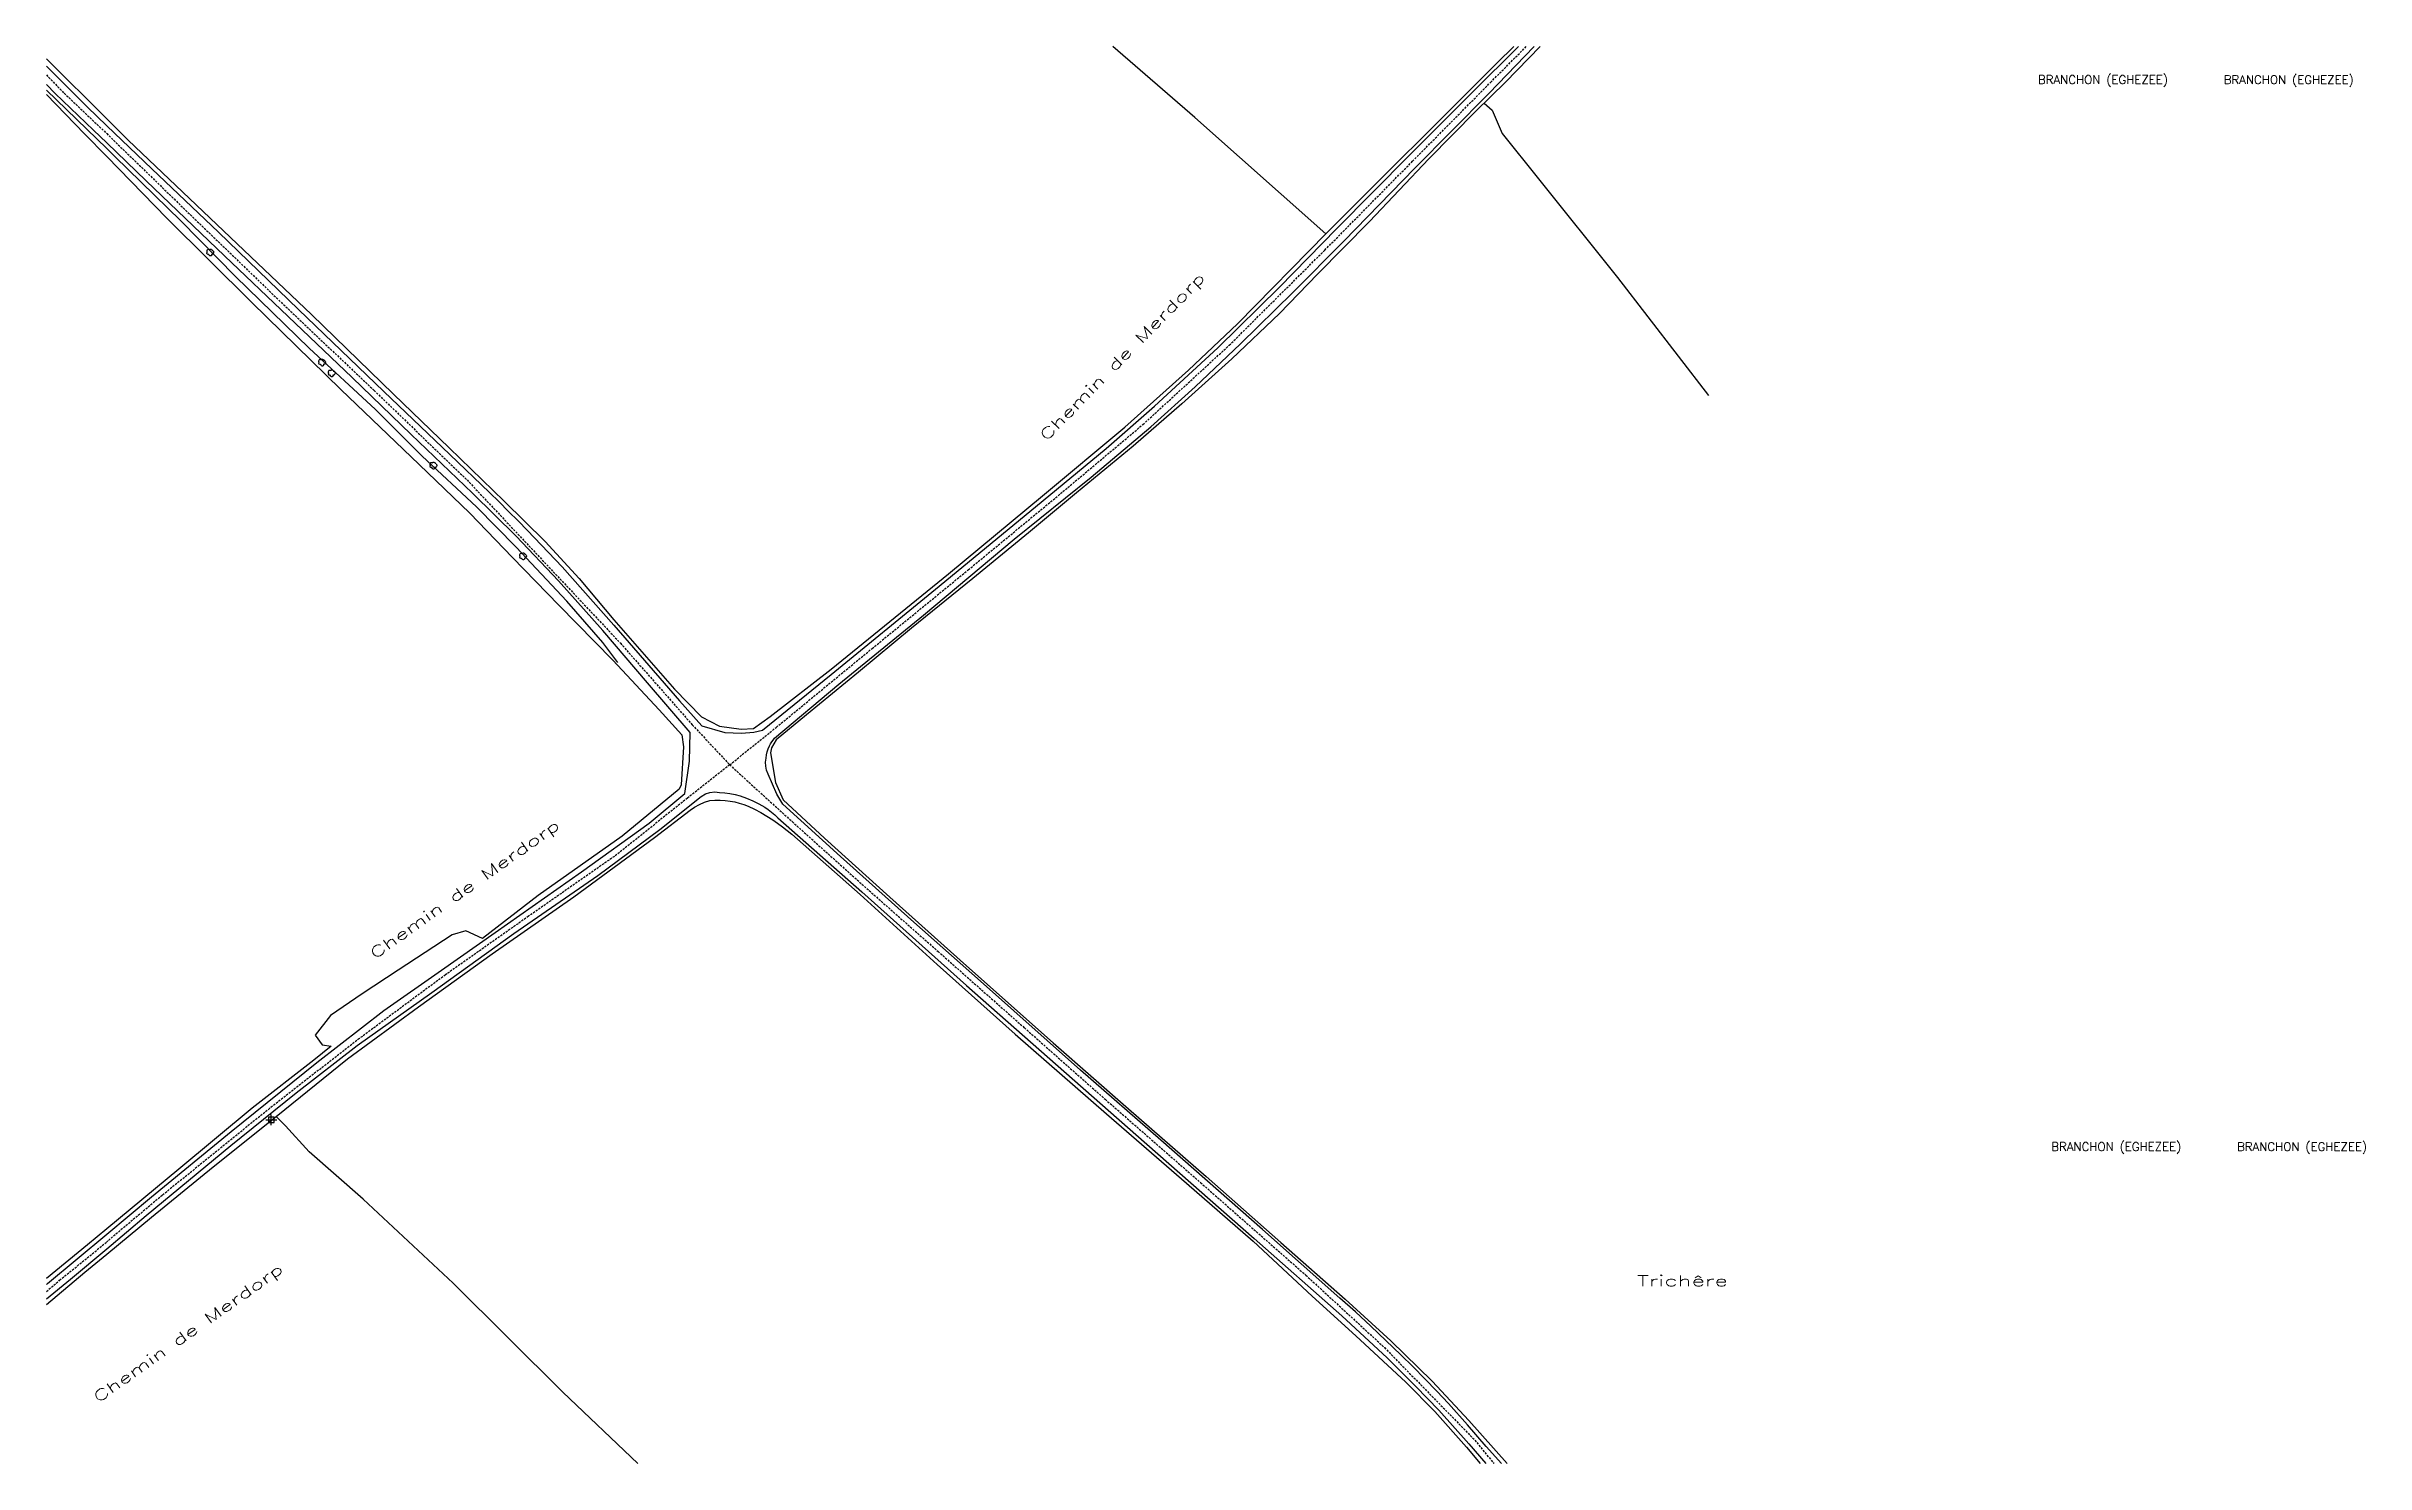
# Model space of a CAD drawing. Header units: millimetres. Extents: x 193000 to 194000, y 147000 to 148000.
# Drawn here: x 193000 to 193538, y 147671 to 148000 of the extents above; entities that cross this region are included whole.
import ezdxf
from ezdxf.enums import TextEntityAlignment as Align

# ---------------------------------------------------------------- set-up
doc = ezdxf.new("R2010")
doc.units = ezdxf.units.MM
doc.linetypes.add('DASHED', pattern=[0.75, 0.5, -0.25])
doc.layers.get('0').update_dxf_attribs({"linetype": 'CONTINUOUS'})
for name, color, linetype in [('BX04', 7, 'CONTINUOUS'), ('W0001', 6, 'DASHED'), ('W0008', 7, 'CONTINUOUS'), ('W0211', 2, 'CONTINUOUS'), ('W0300', 7, 'CONTINUOUS'), ('W0330', 7, 'CONTINUOUS'), ('W0980', 7, 'CONTINUOUS'), ('W0989', 7, 'CONTINUOUS')]:
    doc.layers.add(name, color=color, linetype=linetype)
doc.styles.get("Standard").update_dxf_attribs({"font": 'romans.shx', "width": 0.85})

msp = doc.modelspace()

# ---------------------------------------------------------------- texts
at = {"layer": 'W0980'}
for p in [(193477.27, 147992.14), (193520.38, 147992.13), (193480.36, 147744.45), (193523.47, 147744.44)]:
    msp.add_text('BRANCHON (EGHEZEE)', height=2, dxfattribs=at).set_placement(p, align=Align.MIDDLE)
at = {"layer": 'W0989', "width": 1.6}
for rotation, p in [(45.603, (193232.05, 147908.21)), (35.3655, (193076.21, 147788.01)), (35.3655, (193012.02, 147685))]:
    msp.add_text('Chemin de Merdorp ', height=2.5, rotation=rotation, dxfattribs=at).set_placement(p)
msp.add_text('Trichêre ', height=2.5, dxfattribs=at).set_placement((193381.03, 147713.44), align=Align.MIDDLE_CENTER)

# ---------------------------------------------------------------- blocks, each defined once
blk = doc.blocks.new('T300')
for p, q in [((-0.8, 0.51), (-0.86, 0.34)), ((-0.86, 0.34), (-0.86, 0.17)), ((-0.86, 0.17), (-0.74, 0.06)), ((-0.69, 0.63), (-0.8, 0.51)), ((-0.8, -0.06), (-0.74, 0.06)), ((-0.74, 0.06), (-0.69, 0.11)), ((-0.57, 0.69), (-0.69, 0.63)), ((-0.46, 0.69), (-0.57, 0.69)), ((-0.29, 0.63), (-0.46, 0.69)), ((-0.29, 0.63), (-0.17, 0.74)), ((-0.23, 0.57), (-0.29, 0.63)), ((-0.17, 0.74), (-0.06, 0.8)), ((-0.06, 0.8), (0.06, 0.8)), ((0.06, 0.8), (0.23, 0.74)), ((0.23, 0.74), (0.34, 0.63)), ((0.34, 0.63), (0.4, 0.51)), ((0.46, 0.46), (0.34, 0.46)), ((0.4, 0.51), (0.4, 0.46)), ((0.57, 0.4), (0.46, 0.46)), ((0.57, 0.4), (0.69, 0.29)), ((0.69, 0.29), (0.74, 0.17)), ((0.74, 0.06), (0.69, -0.17)), ((0.74, 0.17), (0.74, 0.06)), ((-0.8, -0.17), (-0.8, -0.06)), ((-0.8, -0.23), (-0.8, -0.17)), ((-0.74, -0.34), (-0.8, -0.23)), ((-0.69, -0.4), (-0.74, -0.34)), ((-0.51, -0.46), (-0.69, -0.4)), ((-0.4, -0.46), (-0.51, -0.46)), ((-0.4, -0.46), (-0.34, -0.46)), ((-0.34, -0.46), (-0.34, -0.4)), ((-0.34, -0.51), (-0.34, -0.46)), ((-0.29, -0.63), (-0.34, -0.51)), ((-0.17, -0.74), (-0.29, -0.63)), ((-0.06, -0.8), (-0.17, -0.74)), ((0.06, -0.8), (-0.06, -0.8)), ((0.17, -0.74), (0.06, -0.8)), ((0.23, -0.69), (0.17, -0.74)), ((0.29, -0.46), (0.23, -0.46)), ((0.29, -0.63), (0.23, -0.69)), ((0.46, -0.4), (0.29, -0.46)), ((0.34, -0.51), (0.29, -0.63)), ((0.34, -0.51), (0.34, -0.46)), ((0.57, -0.34), (0.46, -0.4)), ((0.63, -0.29), (0.57, -0.34)), ((0.69, -0.17), (0.63, -0.29))]:
    blk.add_line(p, q)
blk = doc.blocks.new('CARRECROIX')
for p, q in [((-6, 0), (6, 0)), ((0, -6), (0, 6))]:
    blk.add_line(p, q)
blk.add_lwpolyline([(-3, 3), (-3, -3), (3, -3), (3, 3), (-3, 3)])
blk = doc.blocks.new('BX0401')
at = {"color": 7, "linetype": 'Continuous', "xscale": 0.208333, "yscale": 0.208333}
blk.add_blockref('CARRECROIX', (0, 0), dxfattribs=at)

# ---------------------------------------------------------------- linework, layer by layer
at = {"layer": 'W0001'}
for points in [[(193158.57, 147833.23), (193169.37, 147841.92), (193191.6, 147860.22), (193213.95, 147878.5), (193235.9, 147896.63), (193254.48, 147912.22), (193274.52, 147930.63), (193296.68, 147952.7), (193317.02, 147973.33), (193335.13, 147991.63), (193343.46, 148000)], [(193000, 147993.38), (193004.12, 147989.13), (193014, 147979.77)], [(193014, 147979.77), (193029.62, 147964.58), (193053.38, 147941.63), (193076.05, 147920.12), (193097.62, 147899.35), (193133.22, 147861.45), (193149.9, 147842.5), (193158.57, 147833.23)], [(193158.57, 147833.23), (193148.78, 147825.5), (193132.42, 147812.4), (193111.9, 147798.07), (193092.62, 147784.47), (193072.63, 147769.67), (193051.83, 147753.48), (193026.88, 147733.27), (193014, 147722.48)], [(193158.57, 147833.23), (193173.07, 147820.03), (193190.92, 147804.03), (193206.92, 147789.92), (193226.95, 147772.18), (193245.72, 147755.58), (193267.83, 147736.25), (193292.28, 147714.75), (193310.53, 147697.93), (193331.48, 147676.47), (193335.91, 147671)], [(193000, 147710.98), (193003.08, 147713.55), (193014, 147722.48)]]:
    msp.add_lwpolyline(points, dxfattribs=at)
at = {"layer": 'W0008'}
for points in [[(193014, 147981.57), (193024.45, 147971.57), (193039.97, 147956.87), (193058.48, 147938.88), (193078.28, 147919.9), (193093.62, 147905.27), (193102.83, 147896.42), (193105.07, 147894.25), (193107.28, 147892.05), (193109.47, 147889.83), (193111.63, 147887.6), (193119.7, 147879.18), (193131.67, 147865.67), (193146.93, 147848.08), (193152.1, 147842.3), (193157.43, 147840.75), (193161.32, 147840.58), (193164.2, 147840.77), (193166.22, 147841.27), (193182.15, 147854.22), (193206.3, 147874), (193229.53, 147893.13), (193245.93, 147906.63), (193257.18, 147916.5), (193271.85, 147930.03), (193286.13, 147944.12), (193299.4, 147957.63), (193316.37, 147974.73), (193330.95, 147989.37), (193341.6, 148000)], [(193337.67, 147671), (193334.15, 147674.98), (193329.77, 147679.97), (193325.38, 147684.95), (193322.67, 147687.83), (193319.92, 147690.68), (193317.15, 147693.5), (193314.33, 147696.28), (193310.85, 147699.62), (193307.33, 147702.93), (193303.78, 147706.2), (193300.2, 147709.42), (193282.25, 147725.32), (193258.62, 147746.12), (193240.02, 147762.35), (193216.78, 147783), (193201.32, 147796.7), (193184.27, 147811.9), (193170.92, 147824.07), (193169.53, 147826.4), (193167.48, 147831.05), (193167.15, 147831.95), (193166.97, 147832.88), (193166.92, 147833.83), (193167, 147834.78), (193167.12, 147835.52), (193167.28, 147836.25), (193167.5, 147836.95), (193167.78, 147837.65), (193168.03, 147838.12), (193168.32, 147838.57), (193168.63, 147838.98), (193168.98, 147839.38), (193183.9, 147851.92), (193203.58, 147867.98), (193224.62, 147885.58), (193242.45, 147900), (193256.32, 147911.67), (193266.62, 147920.98), (193277.12, 147930.95), (193289.25, 147942.9), (193301.08, 147954.8), (193317.6, 147971.73), (193334.78, 147989.03), (193345.27, 148000)], [(193000, 147995.43), (193009.43, 147985.93), (193014, 147981.57)], [(193014, 147977.62), (193010.93, 147980.57), (193002.03, 147989.03), (193000, 147991.12)], [(193014, 147724.28), (193024.37, 147732.93), (193042.92, 147748.12), (193062.75, 147764.1), (193078.28, 147776.22), (193091.73, 147785.58), (193104.13, 147794.28), (193124.17, 147808.4), (193139.88, 147819.7), (193148.18, 147826.58), (193149.27, 147834.08), (193149.42, 147840.72), (193139.5, 147852.23), (193129.13, 147864.38), (193118.87, 147875.92), (193109, 147886.32), (193098.9, 147896.3), (193084.68, 147909.92), (193070.93, 147923.15), (193056.12, 147937.3), (193041.37, 147951.38), (193023.15, 147968.82), (193014, 147977.62)], [(193014, 147720.88), (193023.17, 147728.57), (193042.82, 147744.83), (193058, 147757.1), (193072.12, 147768.1), (193089.47, 147780.4), (193108.47, 147794.07), (193127.95, 147807.55), (193142.37, 147818.18), (193151.98, 147825.87), (193152.93, 147826.45), (193154, 147826.82), (193155.1, 147826.92), (193156.22, 147826.77), (193157.42, 147826.68), (193158.62, 147826.53), (193159.82, 147826.32), (193160.98, 147826.03), (193162.47, 147825.5), (193163.92, 147824.88), (193165.33, 147824.18), (193166.72, 147823.42), (193167.52, 147822.85), (193168.28, 147822.23), (193169.02, 147821.58)], [(193169.02, 147821.58), (193169.72, 147820.88), (193189.2, 147803.72), (193213.5, 147782), (193234.18, 147763.82), (193255.37, 147745.13), (193280.27, 147723.28), (193300.6, 147705.32), (193311.17, 147695.55), (193317.82, 147688.93), (193323.12, 147683.4), (193330.12, 147675.63), (193334.07, 147671)], [(193000, 147712.61), (193000.23, 147712.8), (193014, 147724.28)], [(193000, 147709.24), (193005.58, 147713.82), (193014, 147720.88)]]:
    msp.add_lwpolyline(points, dxfattribs=at)
at = {"layer": 'W0211'}
for points in [[(193014, 147976.28), (193000, 147989.85)], [(193132.6, 147856.97), (193129.1, 147861.62), (193120.8, 147871.22), (193109.05, 147883.77), (193099.8, 147893.13), (193087.23, 147904.88), (193076.37, 147915.73), (193060.97, 147929.98), (193043.87, 147946.57), (193031.17, 147959.47), (193015.92, 147974.43), (193014, 147976.28)]]:
    msp.add_lwpolyline(points, dxfattribs=at)
at = {"layer": 'W0330'}
for points in [[(193014, 147983.18), (193019, 147978.2), (193039.53, 147958.68), (193061.53, 147937.72), (193080.55, 147919.28), (193093.48, 147906.77), (193106.23, 147894.43), (193115.73, 147885.05), (193123.63, 147876.5), (193131.7, 147866.88), (193145.77, 147850.75), (193152.02, 147844.35), (193156.2, 147842.2), (193161.23, 147841.47), (193164.12, 147841.65), (193167.98, 147844.42), (193182.13, 147855.4), (193209.33, 147877.57), (193231.18, 147895.63), (193250.27, 147911.63), (193265.02, 147924.85), (193276.45, 147935.62), (193297.05, 147956.6), (193308.4, 147967.95), (193324.72, 147984.2), (193336.65, 147996.15), (193340.58, 148000)], [(193346.63, 148000), (193338.62, 147991.7), (193331.75, 147984.97), (193320.83, 147973.88), (193307.07, 147959.38), (193294.98, 147947.13), (193286.13, 147937.97), (193275.08, 147927.47), (193263.53, 147917.05), (193252.18, 147907.17), (193239.02, 147896.35), (193227.92, 147887.08), (193215, 147876.48), (193200.8, 147864.95), (193188.45, 147854.75), (193176.38, 147844.8), (193169.38, 147839.05), (193168.28, 147837.18), (193168.08, 147836), (193169.17, 147829.12), (193170.97, 147825.1), (193180.6, 147816.2), (193195.72, 147802.5), (193213.52, 147786.57), (193233.63, 147768.67), (193251.13, 147753.38), (193269.17, 147737.65), (193286.47, 147722.32), (193301.4, 147709.17), (193312.03, 147699.53), (193321.57, 147690.15), (193330.12, 147681.03), (193339, 147671)], [(193296.92, 147956.47), (193266.52, 147983.52), (193247.5, 148000)], [(193000, 147997.11), (193014, 147983.18)], [(193000, 147988.81), (193008.88, 147979.7), (193014, 147974.45)], [(193333.63, 147986.82), (193335.52, 147985.18), (193337.85, 147979.77), (193346.3, 147969.22), (193364.63, 147946.38), (193385.75, 147918.97)], [(193014, 147974.45), (193027.98, 147960.13), (193047.67, 147940.53), (193068.37, 147920.32), (193086.53, 147902.95), (193098.27, 147891.63), (193108.18, 147881.35), (193118.93, 147870.27), (193131.43, 147857.5), (193142.17, 147845.95), (193147.47, 147840.18), (193147.85, 147837.43), (193147.33, 147828.55), (193146.82, 147827.58), (193133.62, 147816.68), (193114.12, 147802.85), (193101.23, 147792.9), (193097.37, 147794.67), (193094.18, 147793.73), (193081.65, 147785.57), (193073.27, 147780.08), (193065.9, 147775.02), (193062.37, 147770.43), (193064.03, 147768.2), (193066.12, 147767.9), (193062.08, 147764.63), (193047.77, 147753.55), (193030.72, 147739.37), (193014, 147725.5)], [(193014, 147719.65), (193024.37, 147728.23), (193038.7, 147739.92), (193053.35, 147751.57), (193069.85, 147764.98), (193086.37, 147777.03), (193103.47, 147789.33), (193122.37, 147802.58), (193141.1, 147816.32), (193149.38, 147822.68), (193150.43, 147823.42), (193151.57, 147824.03), (193152.75, 147824.53), (193153.98, 147824.9), (193155.15, 147824.98), (193156.33, 147824.98), (193157.5, 147824.93), (193158.67, 147824.8), (193159.75, 147824.6), (193160.8, 147824.33), (193161.85, 147824.02), (193162.88, 147823.65), (193164.33, 147822.92), (193165.77, 147822.15), (193167.17, 147821.33), (193168.55, 147820.47), (193169.7, 147819.68), (193170.83, 147818.85), (193171.93, 147818), (193173.02, 147817.12), (193188.83, 147803.12), (193206.75, 147786.88), (193224.85, 147770.72), (193246.05, 147752.17), (193264.6, 147736.12), (193280.08, 147722.62), (193293.78, 147709.9), (193303.88, 147700.68), (193315.45, 147689.9), (193322.18, 147683.08), (193329.53, 147674.82), (193332.77, 147671)], [(193137.27, 147671), (193119.88, 147687.62), (193094.38, 147712.88), (193073.52, 147732.38), (193060.97, 147743.38), (193055.52, 147749.43), (193053.33, 147751.55)], [(193014, 147725.5), (193009.55, 147721.8), (193000, 147713.98)], [(193000, 147707.94), (193008.9, 147715.42), (193014, 147719.65)]]:
    msp.add_lwpolyline(points, dxfattribs=at)

# ---------------------------------------------------------------- block references
at = {"layer": 'BX04'}
msp.add_blockref('BX0401', (193052.2, 147750.82), dxfattribs=at)
at = {"layer": 'W0300'}
for p in [(193038.07, 147952.15), (193064.03, 147926.6), (193066.25, 147924.1), (193089.85, 147902.67), (193110.67, 147881.6)]:
    msp.add_blockref('T300', p, dxfattribs=at)

msp.set_redraw_order([(e.dxf.handle, doc.entitydb.next_handle()) for e in msp.query("TEXT MTEXT ATTDEF DIMENSION ARC_DIMENSION")])  # texts and dimensions are drawn at this point

doc.saveas('drawing.dxf')
